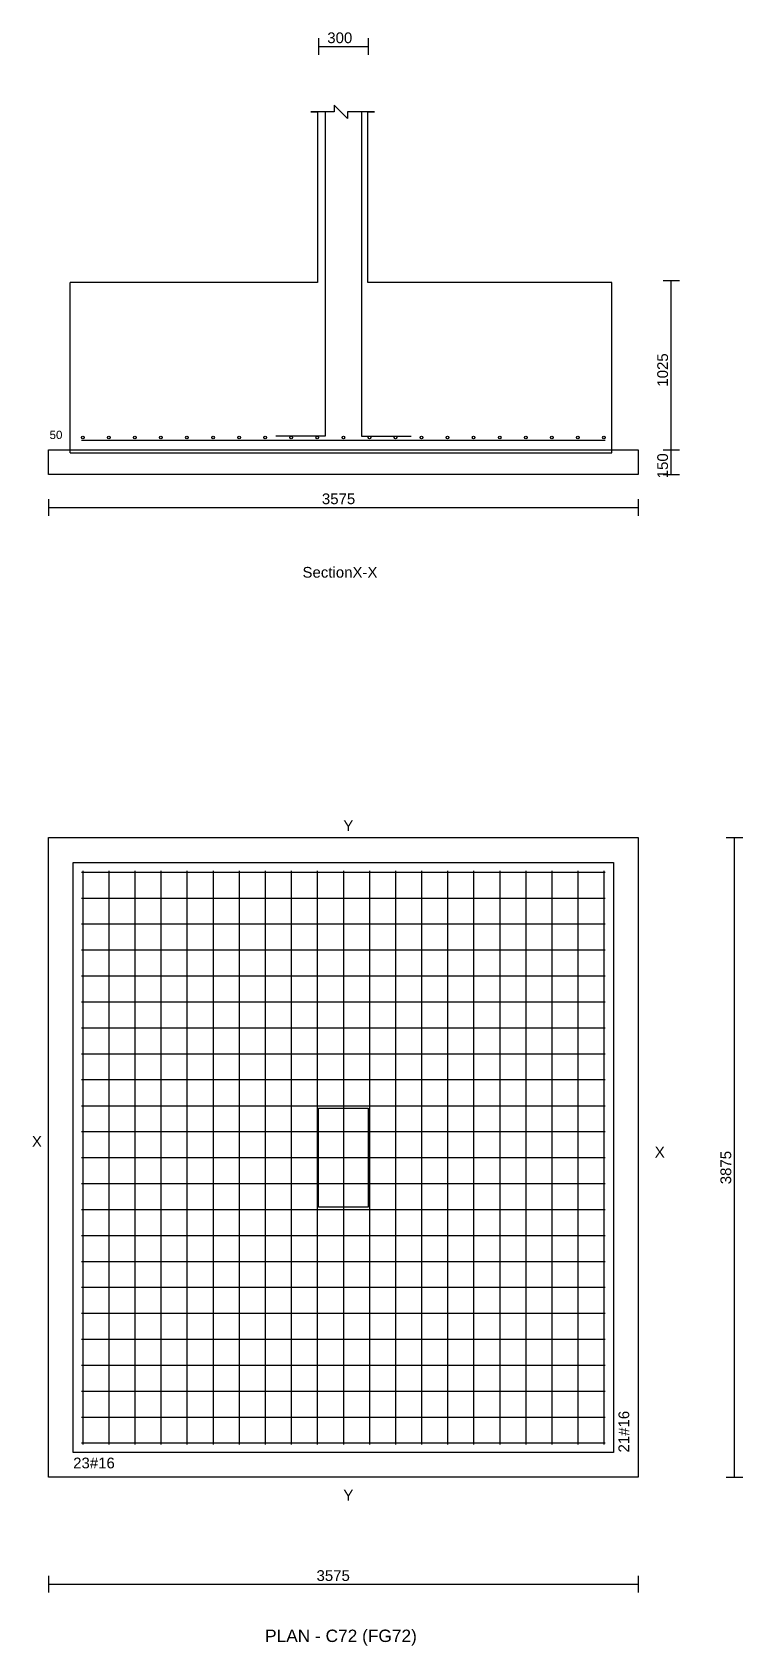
# Model space of a CAD drawing. Extents: x 0 to 27, y -1 to 285.
# Drawn here: x 22.38 to 26.68, y 259.64 to 269.42 of the extents above; entities that cross this region are included whole.
import ezdxf
from ezdxf.enums import TextEntityAlignment as Align

# ---------------------------------------------------------------- set-up
doc = ezdxf.new("R2010")
doc.units = 0
for name, color, linetype in [('Bottom_Cover', 7, 'CONTINUOUS'), ('Column_Bars', 4, 'CONTINUOUS'), ('Column_Dimension', 7, 'CONTINUOUS'), ('Columns', 4, 'CONTINUOUS'), ('dim_all', 7, 'CONTINUOUS'), ('Footing_Plan', 7, 'CONTINUOUS'), ('PCC', 2, 'CONTINUOUS'), ('PCC_Depth', 7, 'CONTINUOUS'), ('Pcc_Plan', 2, 'CONTINUOUS'), ('Plan', 7, 'CONTINUOUS'), ('Plan_Rf_Xdir', 1, 'CONTINUOUS'), ('Plan_Rf_Ydir', 3, 'CONTINUOUS'), ('Section', 2, 'CONTINUOUS'), ('SectionName', 3, 'CONTINUOUS'), ('Sectn_Rf_Xdir', 1, 'CONTINUOUS'), ('Sectn_Rf_Ydir', 3, 'CONTINUOUS'), ('Total_Depth', 7, 'CONTINUOUS'), ('X_Dimension', 7, 'CONTINUOUS')]:
    doc.layers.add(name, color=color, linetype=linetype)
doc.styles.add('STRUDS_Arial', font='ARIAL.TTF', dxfattribs={"height": 0.04})

msp = doc.modelspace()

# ---------------------------------------------------------------- texts
at = {"layer": 'Bottom_Cover', "style": 'STRUDS_Arial'}
msp.add_text('50', height=0.05, dxfattribs=at).set_placement((22.4821, 266.953))
at = {"layer": 'Column_Dimension', "style": 'STRUDS_Arial'}
msp.add_text('300', height=0.065, dxfattribs=at).set_placement((24.165, 269.351))
at = {"layer": 'dim_all', "style": 'STRUDS_Arial'}
msp.add_text('3875 ', height=0.065, rotation=90, dxfattribs=at).set_placement((26.6131, 262.438))
msp.add_text('3575 ', height=0.065, dxfattribs=at).set_placement((24.1, 260.035))
at = {"layer": 'PCC_Depth', "style": 'STRUDS_Arial'}
msp.add_text('150', height=0.065, rotation=90, dxfattribs=at).set_placement((26.23, 266.715))
at = {"layer": 'Plan', "style": 'STRUDS_Arial'}
msp.add_text('PLAN - C72 (FG72) ', height=0.075, dxfattribs=at).set_placement((24.2625, 259.665), align=Align.CENTER)
at = {"layer": 'Plan_Rf_Xdir', "style": 'STRUDS_Arial'}
msp.add_text('23#16', height=0.065, dxfattribs=at).set_placement((22.625, 260.717))
at = {"layer": 'Plan_Rf_Ydir', "style": 'STRUDS_Arial'}
msp.add_text('21#16', height=0.065, rotation=90, dxfattribs=at).set_placement((25.995, 260.813))
at = {"layer": 'Section', "style": 'STRUDS_Arial'}
msp.add_text('SectionX-X', height=0.065, dxfattribs=at).set_placement((24.015, 266.113))
at = {"layer": 'SectionName', "style": 'STRUDS_Arial'}
for s, p in [('Y', (24.2625, 264.578)), ('X', (22.375, 262.665)), ('X', (26.15, 262.6)), ('Y', (24.2625, 260.522))]:
    msp.add_text(s, height=0.065, dxfattribs=at).set_placement(p)
at = {"layer": 'Total_Depth', "style": 'STRUDS_Arial'}
msp.add_text('1025', height=0.065, rotation=90, dxfattribs=at).set_placement((26.23, 267.27))
at = {"layer": 'X_Dimension', "style": 'STRUDS_Arial'}
msp.add_text('3575', height=0.065, dxfattribs=at).set_placement((24.1325, 266.558))

# ---------------------------------------------------------------- linework, layer by layer
at = {"layer": 'Column_Bars'}
for p, q in [((24.1525, 268.938), (24.1525, 266.97)), ((24.3725, 268.938), (24.3725, 266.97)), ((24.1525, 266.97), (23.8525, 266.97)), ((24.3725, 266.97), (24.6725, 266.97))]:
    msp.add_line(p, q, dxfattribs=at)
at = {"layer": 'Columns'}
for p, q in [((24.1125, 262.3), (24.1125, 262.9)), ((24.1125, 262.9), (24.4125, 262.9)), ((24.4125, 262.9), (24.4125, 262.3)), ((24.4125, 262.3), (24.1125, 262.3))]:
    msp.add_line(p, q, dxfattribs=at)
at = {"layer": 'dim_all'}
for p, q in [((24.1125, 269.381), (24.1125, 269.281)), ((24.1125, 269.331), (24.4125, 269.331)), ((24.4125, 269.381), (24.4125, 269.281)), ((26.2, 267.913), (26.3, 267.913)), ((26.25, 266.888), (26.25, 267.913)), ((26.2, 266.888), (26.3, 266.888)), ((26.2, 266.888), (26.3, 266.888)), ((26.25, 266.738), (26.25, 266.888)), ((26.2, 266.738), (26.3, 266.738)), ((22.475, 266.588), (22.475, 266.488)), ((26.05, 266.588), (26.05, 266.488)), ((22.475, 266.538), (26.05, 266.538)), ((26.5831, 264.538), (26.6831, 264.538)), ((26.6331, 260.663), (26.6331, 264.538)), ((26.5831, 260.663), (26.6831, 260.663)), ((22.475, 260.065), (22.475, 259.965)), ((22.475, 260.015), (26.05, 260.015)), ((26.05, 260.065), (26.05, 259.965))]:
    msp.add_line(p, q, dxfattribs=at)
at = {"layer": 'Footing_Plan'}
for p, q in [((22.625, 260.813), (22.625, 264.388)), ((22.625, 264.388), (25.9, 264.388)), ((25.9, 264.388), (25.9, 260.813)), ((25.9, 260.813), (22.625, 260.813))]:
    msp.add_line(p, q, dxfattribs=at)
at = {"layer": 'PCC'}
for p, q in [((22.475, 266.738), (22.475, 266.888)), ((22.475, 266.888), (26.05, 266.888)), ((22.475, 266.738), (22.475, 266.888)), ((22.475, 266.888), (26.05, 266.888)), ((26.05, 266.888), (26.05, 266.738)), ((26.05, 266.888), (26.05, 266.738)), ((26.05, 266.738), (22.475, 266.738)), ((26.05, 266.738), (22.475, 266.738))]:
    msp.add_line(p, q, dxfattribs=at)
at = {"layer": 'Pcc_Plan'}
for p, q in [((22.475, 260.663), (22.475, 264.538)), ((22.475, 264.538), (26.05, 264.538)), ((26.05, 264.538), (26.05, 260.663)), ((26.05, 260.663), (22.475, 260.663))]:
    msp.add_line(p, q, dxfattribs=at)
at = {"layer": 'Plan_Rf_Xdir'}
for p, q in [((22.675, 264.329), (25.85, 264.329)), ((22.675, 264.172), (25.85, 264.172)), ((22.675, 264.015), (25.85, 264.015)), ((22.675, 263.858), (25.85, 263.858)), ((22.675, 263.701), (25.85, 263.701)), ((22.675, 263.543), (25.85, 263.543)), ((22.675, 263.386), (25.85, 263.386)), ((22.675, 263.229), (25.85, 263.229)), ((22.675, 263.072), (25.85, 263.072)), ((22.675, 262.914), (25.85, 262.914)), ((22.675, 262.757), (25.85, 262.757)), ((22.675, 262.6), (25.85, 262.6)), ((22.675, 262.443), (25.85, 262.443)), ((22.675, 262.286), (25.85, 262.286)), ((22.675, 262.128), (25.85, 262.128)), ((22.675, 261.971), (25.85, 261.971)), ((22.675, 261.814), (25.85, 261.814)), ((22.675, 261.657), (25.85, 261.657)), ((22.675, 261.499), (25.85, 261.499)), ((22.675, 261.342), (25.85, 261.342)), ((22.675, 261.185), (25.85, 261.185)), ((22.675, 261.028), (25.85, 261.028)), ((22.675, 260.871), (25.85, 260.871))]:
    msp.add_line(p, q, dxfattribs=at)
at = {"layer": 'Plan_Rf_Ydir'}
for p, q in [((22.683, 264.337), (22.683, 260.862)), ((22.841, 264.337), (22.841, 260.862)), ((22.9989, 264.337), (22.9989, 260.862)), ((23.1568, 264.337), (23.1568, 260.862)), ((23.3148, 264.337), (23.3148, 260.862)), ((23.4727, 264.337), (23.4727, 260.862)), ((23.6307, 264.337), (23.6307, 260.862)), ((23.7886, 264.337), (23.7886, 260.862)), ((23.9466, 264.337), (23.9466, 260.862)), ((24.1045, 264.337), (24.1045, 260.862)), ((24.2625, 264.337), (24.2625, 260.862)), ((24.4204, 264.337), (24.4204, 260.862)), ((24.5784, 264.337), (24.5784, 260.862)), ((24.7363, 264.337), (24.7363, 260.862)), ((24.8943, 264.337), (24.8943, 260.862)), ((25.0522, 264.337), (25.0522, 260.862)), ((25.2102, 264.337), (25.2102, 260.862)), ((25.3681, 264.337), (25.3681, 260.862)), ((25.5261, 264.337), (25.5261, 260.862)), ((25.684, 264.337), (25.684, 260.862)), ((25.842, 264.337), (25.842, 260.862))]:
    msp.add_line(p, q, dxfattribs=at)
at = {"layer": 'Section'}
for p, q in [((24.1061, 268.935), (24.0656, 268.935)), ((24.0656, 268.935), (24.1061, 268.935)), ((24.2074, 268.935), (24.1061, 268.935)), ((24.1061, 268.935), (24.1061, 267.902)), ((24.2884, 268.895), (24.2074, 268.976)), ((24.2074, 268.976), (24.2074, 268.935)), ((24.41, 268.935), (24.2884, 268.935)), ((24.2884, 268.935), (24.2884, 268.895)), ((24.41, 267.902), (24.41, 268.935)), ((24.41, 268.935), (24.4505, 268.935)), ((24.4505, 268.935), (24.41, 268.935)), ((24.1061, 267.902), (22.6071, 267.902)), ((22.6071, 266.869), (22.6071, 267.902)), ((24.1061, 267.902), (24.1061, 267.902)), ((24.1061, 267.902), (24.1061, 267.902)), ((24.1061, 267.902), (24.1061, 267.902)), ((25.8887, 267.902), (24.41, 267.902)), ((24.41, 267.902), (24.41, 267.902)), ((24.41, 267.902), (24.41, 267.902)), ((24.41, 267.902), (24.41, 267.902)), ((25.8887, 266.869), (25.8887, 267.902)), ((22.6071, 266.869), (25.8887, 266.869))]:
    msp.add_line(p, q, dxfattribs=at)
at = {"layer": 'Sectn_Rf_Xdir'}
msp.add_line((22.675, 266.946), (25.85, 266.946), dxfattribs=at)
at = {"layer": 'Sectn_Rf_Ydir'}
for centre in [(22.683, 266.962), (22.841, 266.962), (22.9989, 266.962), (23.1568, 266.962), (23.3148, 266.962), (23.4727, 266.962), (23.6307, 266.962), (23.7886, 266.962), (23.9466, 266.962), (24.1045, 266.962), (24.2625, 266.962), (24.4204, 266.962), (24.5784, 266.962), (24.7363, 266.962), (24.8943, 266.962), (25.0522, 266.962), (25.2102, 266.962), (25.3681, 266.962), (25.5261, 266.962), (25.684, 266.962), (25.842, 266.962)]:
    msp.add_circle(centre, 0.008, dxfattribs=at)

msp.set_redraw_order([(e.dxf.handle, doc.entitydb.next_handle()) for e in msp.query("TEXT MTEXT ATTDEF DIMENSION ARC_DIMENSION")])  # texts and dimensions are drawn at this point

doc.saveas('drawing.dxf')
